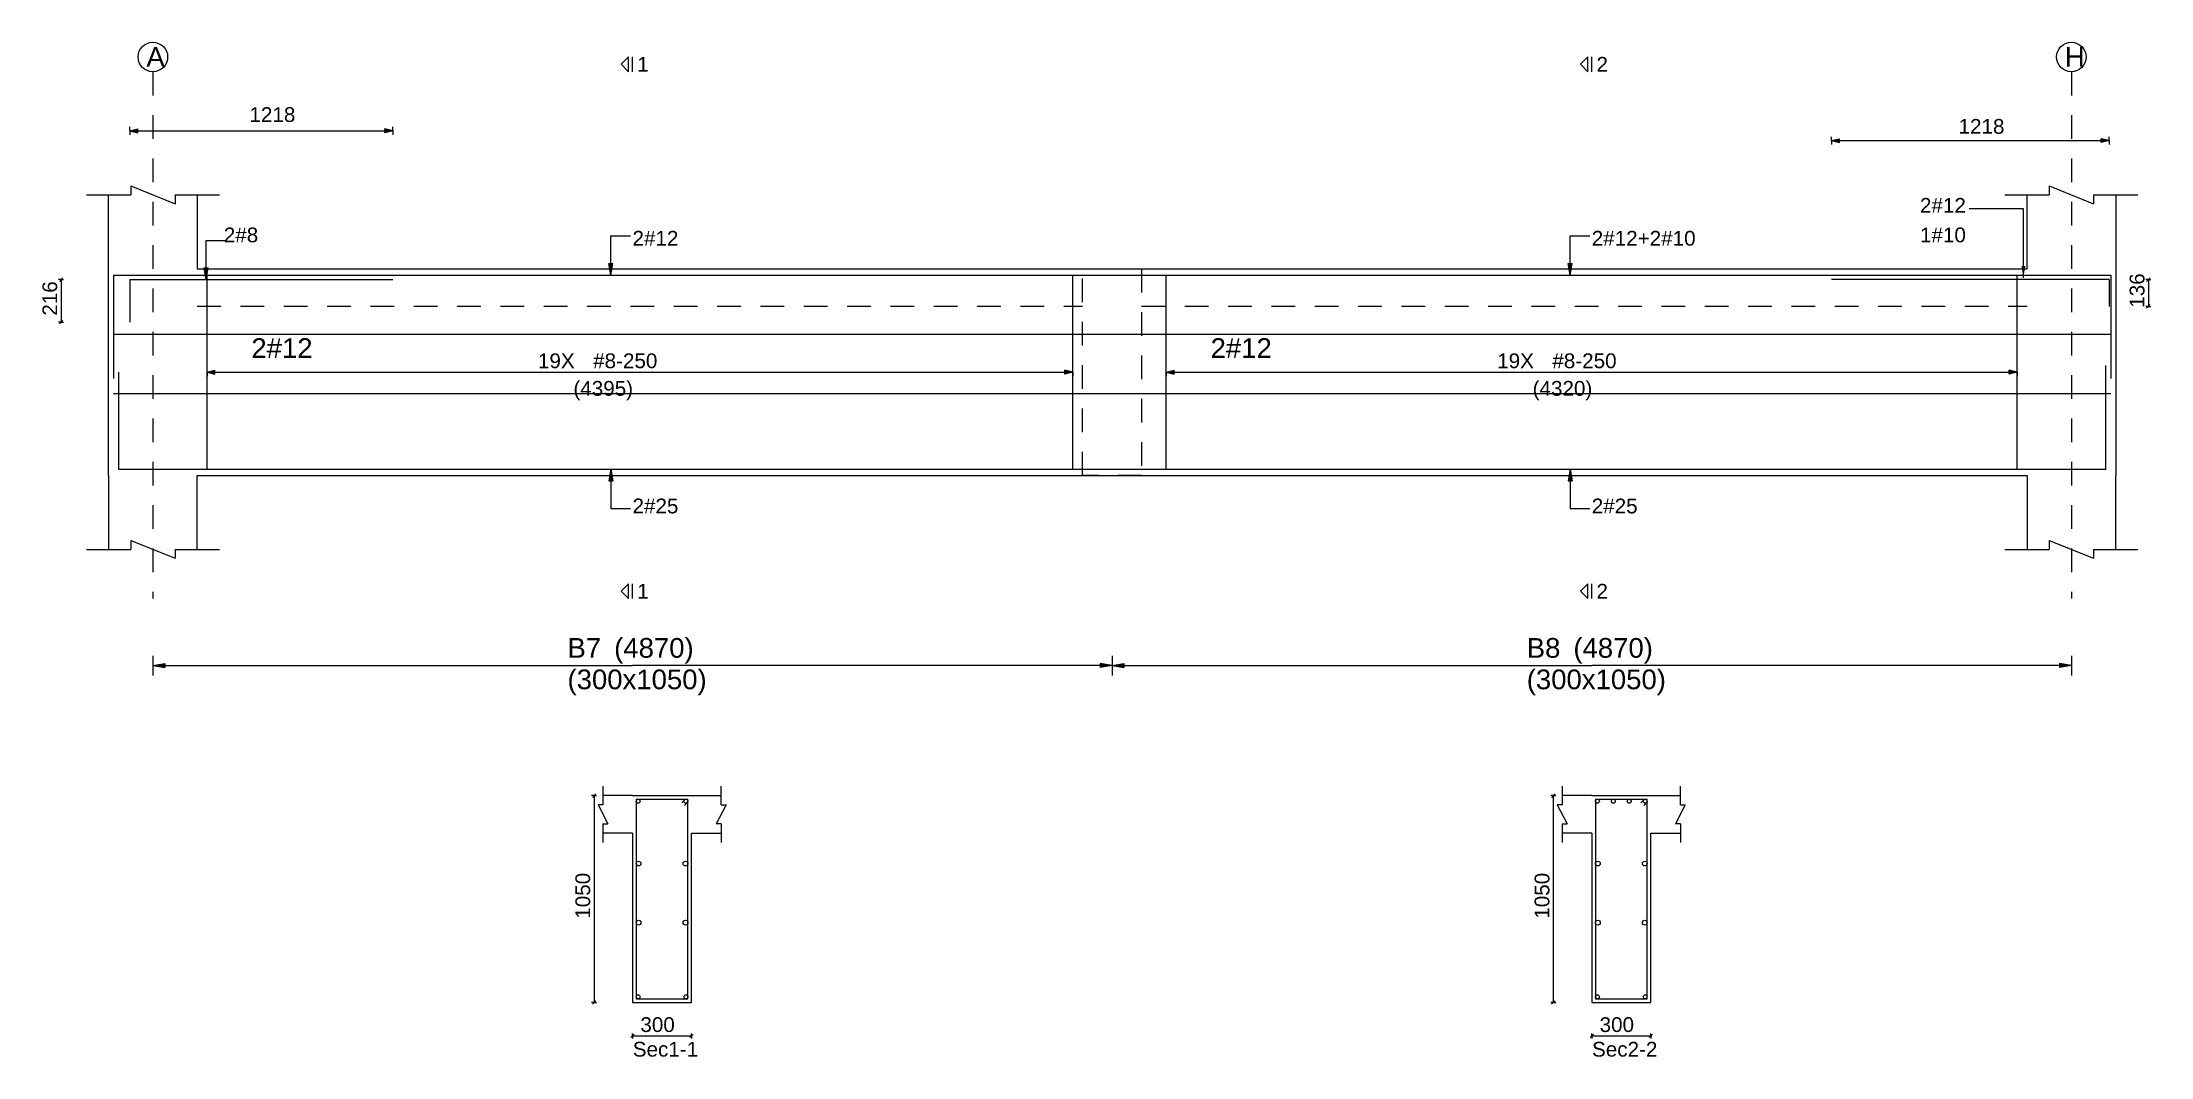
# Model space of a CAD drawing. Extents: x 0 to 98, y 3 to 248.
# Drawn here: x 0.44 to 11.14, y 95.08 to 100.23 of the extents above; entities that cross this region are included whole.
import ezdxf

# ---------------------------------------------------------------- set-up
doc = ezdxf.new("R2010")
doc.units = 0
doc.linetypes.add('ACAD_ISO02W100', pattern=[15, 12, -3])
for name, color, linetype in [('Axisline', 1, 'CONTINUOUS'), ('Axisline_Name', 2, 'CONTINUOUS'), ('Beam_bottombarlabeling', 2, 'CONTINUOUS'), ('Beam_Cross_Label', 4, 'CONTINUOUS'), ('Beam_CrossSection', 2, 'CONTINUOUS'), ('Beam_Dimensions_LS', 3, 'CONTINUOUS'), ('Beam_NameLS', 6, 'CONTINUOUS'), ('Beam_topbarsLabeling', 2, 'CONTINUOUS'), ('dim_all', 7, 'CONTINUOUS'), ('Extra_Topsteel_Labeling', 2, 'CONTINUOUS'), ('Extrabars', 7, 'CONTINUOUS'), ('Longsection', 2, 'CONTINUOUS'), ('main_botbars', 4, 'CONTINUOUS'), ('main_topbars', 4, 'CONTINUOUS'), ('SecondaryBeam', 2, 'CONTINUOUS'), ('SectionLine', 4, 'CONTINUOUS'), ('Sidefacebar', 140, 'CONTINUOUS'), ('Slabline', 253, 'CONTINUOUS'), ('span_dim', 7, 'CONTINUOUS'), ('spanline', 7, 'CONTINUOUS'), ('Stirrup_bar', 1, 'CONTINUOUS'), ('Stirrup_Dia_Spacing', 2, 'CONTINUOUS'), ('Stirrup_Length', 7, 'CONTINUOUS'), ('Stirrup_Numbers', 2, 'CONTINUOUS')]:
    doc.layers.add(name, color=color, linetype=linetype)
doc.styles.add('STRUDS_Arial', font='ARIAL.TTF', dxfattribs={"height": 0.04})

msp = doc.modelspace()

# ---------------------------------------------------------------- texts
at = {"layer": 'Axisline_Name', "style": 'STRUDS_Arial'}
for s, p in [('A', (0.967, 100.105)), ('H', (10.707, 100.105))]:
    msp.add_text(s, height=0.1, dxfattribs=at).set_placement(p)
at = {"layer": 'Beam_bottombarlabeling', "style": 'STRUDS_Arial'}
for p in [(3.435, 97.838), (8.305, 97.838)]:
    msp.add_text('2#25', height=0.075, dxfattribs=at).set_placement(p)
at = {"layer": 'Beam_Cross_Label', "style": 'STRUDS_Arial'}
for s, p in [('Sec1-1', (3.4365, 95.08)), ('Sec2-2', (8.3065, 95.08))]:
    msp.add_text(s, height=0.075, dxfattribs=at).set_placement(p)
at = {"layer": 'Beam_Dimensions_LS', "style": 'STRUDS_Arial'}
for p in [(3.105, 96.945), (7.975, 96.945)]:
    msp.add_text('(300x1050)', height=0.1, dxfattribs=at).set_placement(p)
at = {"layer": 'Beam_NameLS', "style": 'STRUDS_Arial'}
for s, p in [('B7', (3.105, 97.105)), ('B8', (7.975, 97.105))]:
    msp.add_text(s, height=0.1, dxfattribs=at).set_placement(p)
at = {"layer": 'Beam_topbarsLabeling', "style": 'STRUDS_Arial'}
for s, p in [('2#12', (3.435, 99.197)), ('2#12+2#10', (8.305, 99.197))]:
    msp.add_text(s, height=0.075, dxfattribs=at).set_placement(p)
at = {"layer": 'dim_all', "style": 'STRUDS_Arial'}
for s, p in [('1218', (1.4903, 99.825)), ('1218', (10.1673, 99.765)), ('1218', (10.1673, 99.765)), ('300', (3.475, 95.205)), ('300', (8.345, 95.205))]:
    msp.add_text(s, height=0.075, dxfattribs=at).set_placement(p)
for s, p in [('136', (11.111, 98.8816)), ('136', (11.111, 98.8816)), ('216', (0.514, 98.8414)), ('216', (0.514, 98.8414)), ('1050', (3.22, 95.78)), ('1050', (8.09, 95.78))]:
    msp.add_text(s, height=0.075, rotation=90, dxfattribs=at).set_placement(p)
at = {"layer": 'Extra_Topsteel_Labeling', "style": 'STRUDS_Arial'}
for s, p in [('2#12', (9.9715, 99.364)), ('2#8', (1.36, 99.214)), ('1#10', (9.9715, 99.214))]:
    msp.add_text(s, height=0.075, dxfattribs=at).set_placement(p)
at = {"layer": 'SectionLine', "style": 'STRUDS_Arial'}
for s, p in [('1', (3.459, 100.08)), ('2', (8.329, 100.08)), ('1', (3.459, 97.405)), ('2', (8.329, 97.405))]:
    msp.add_text(s, height=0.075, dxfattribs=at).set_placement(p)
at = {"layer": 'Sidefacebar', "style": 'STRUDS_Arial'}
for p in [(1.5, 98.627), (6.37, 98.627)]:
    msp.add_text('2#12', height=0.1, dxfattribs=at).set_placement(p)
at = {"layer": 'span_dim', "style": 'STRUDS_Arial'}
for p in [(3.303, 97.105), (8.173, 97.105)]:
    msp.add_text(' (4870) ', height=0.1, dxfattribs=at).set_placement(p)
at = {"layer": 'Stirrup_Dia_Spacing', "style": 'STRUDS_Arial'}
for p in [(3.235, 98.575), (8.105, 98.575)]:
    msp.add_text('#8-250', height=0.075, dxfattribs=at).set_placement(p)
at = {"layer": 'Stirrup_Length', "style": 'STRUDS_Arial'}
for s, p in [('(4395)', (3.135, 98.435)), ('(4320)', (8.005, 98.435))]:
    msp.add_text(s, height=0.075, dxfattribs=at).set_placement(p)
at = {"layer": 'Stirrup_Numbers', "style": 'STRUDS_Arial'}
for p in [(2.955, 98.575), (7.825, 98.575)]:
    msp.add_text('19X', height=0.075, dxfattribs=at).set_placement(p)

# ---------------------------------------------------------------- linework, layer by layer
at = {"layer": 'Axisline', "linetype": 'ACAD_ISO02W100', "ltscale": 0.01}
for p, q in [((1, 100.08), (1, 97.405)), ((10.74, 100.08), (10.74, 97.405))]:
    msp.add_line(p, q, dxfattribs=at)
at = {"layer": 'Axisline'}
for centre in [(1, 100.155), (10.74, 100.155)]:
    msp.add_circle(centre, 0.075, dxfattribs=at)
at = {"layer": 'Beam_bottombarlabeling'}
for p, q in [((3.325, 98.063), (3.315, 98.003)), ((3.315, 98.003), (3.335, 98.003)), ((3.325, 98.063), (3.325, 97.863)), ((3.325, 98.063), (3.335, 98.003)), ((8.195, 98.063), (8.185, 98.003)), ((8.185, 98.003), (8.205, 98.003)), ((8.195, 98.063), (8.195, 97.863)), ((8.195, 98.063), (8.205, 98.003)), ((3.325, 97.863), (3.425, 97.863)), ((8.195, 97.863), (8.295, 97.863))]:
    msp.add_line(p, q, dxfattribs=at)
for points in [[(3.325, 98.063), (3.315, 98.003), (3.325, 98.063), (3.335, 98.003)], [(8.195, 98.063), (8.185, 98.003), (8.195, 98.063), (8.205, 98.003)]]:
    msp.add_solid(points, dxfattribs=at)
at = {"layer": 'Beam_CrossSection'}
for p, q in [((3.285, 96.3575), (3.26, 96.3575)), ((3.26, 96.3575), (3.31, 96.2625)), ((3.285, 96.4525), (3.285, 96.3575)), ((3.435, 96.405), (3.285, 96.405)), ((3.435, 96.405), (3.735, 96.405)), ((3.435, 96.405), (3.435, 96.405)), ((3.735, 96.405), (3.735, 96.405)), ((3.735, 96.405), (3.885, 96.405)), ((3.91, 96.3575), (3.86, 96.2625)), ((3.885, 96.3575), (3.885, 96.4525)), ((3.885, 96.3575), (3.91, 96.3575)), ((8.155, 96.3575), (8.13, 96.3575)), ((8.13, 96.3575), (8.18, 96.2625)), ((8.155, 96.4525), (8.155, 96.3575)), ((8.305, 96.405), (8.155, 96.405)), ((8.305, 96.405), (8.605, 96.405)), ((8.305, 96.405), (8.305, 96.405)), ((8.605, 96.405), (8.605, 96.405)), ((8.605, 96.405), (8.755, 96.405)), ((8.78, 96.3575), (8.73, 96.2625)), ((8.755, 96.3575), (8.755, 96.4525)), ((8.755, 96.3575), (8.78, 96.3575)), ((3.285, 96.2625), (3.285, 96.1675)), ((3.285, 96.2625), (3.31, 96.2625)), ((3.885, 96.2625), (3.86, 96.2625)), ((3.885, 96.2625), (3.885, 96.1675)), ((8.155, 96.2625), (8.155, 96.1675)), ((8.155, 96.2625), (8.18, 96.2625)), ((8.755, 96.2625), (8.73, 96.2625)), ((8.755, 96.2625), (8.755, 96.1675)), ((3.435, 96.215), (3.285, 96.215)), ((3.435, 96.215), (3.435, 95.355)), ((3.735, 95.355), (3.735, 96.215)), ((3.735, 96.215), (3.885, 96.215)), ((8.305, 96.215), (8.155, 96.215)), ((8.305, 96.215), (8.305, 95.355)), ((8.605, 95.355), (8.605, 96.215)), ((8.605, 96.215), (8.755, 96.215)), ((3.435, 95.355), (3.735, 95.355)), ((8.305, 95.355), (8.605, 95.355))]:
    msp.add_line(p, q, dxfattribs=at)
at = {"layer": 'Beam_topbarsLabeling'}
for p, q in [((3.325, 99.047), (3.325, 99.247)), ((3.325, 99.247), (3.425, 99.247)), ((8.195, 99.047), (8.195, 99.247)), ((8.195, 99.247), (8.295, 99.247)), ((3.325, 99.047), (3.315, 99.107)), ((3.315, 99.107), (3.335, 99.107)), ((3.325, 99.047), (3.335, 99.107)), ((3.325, 99.107), (3.33, 99.107)), ((8.195, 99.047), (8.185, 99.107)), ((8.185, 99.107), (8.205, 99.107)), ((8.195, 99.047), (8.205, 99.107)), ((8.195, 99.107), (8.2, 99.107))]:
    msp.add_line(p, q, dxfattribs=at)
for points in [[(3.325, 99.047), (3.315, 99.107), (3.325, 99.047), (3.335, 99.107)], [(8.195, 99.047), (8.185, 99.107), (8.195, 99.047), (8.205, 99.107)]]:
    msp.add_solid(points, dxfattribs=at)
at = {"layer": 'dim_all'}
for p, q in [((0.883, 99.78), (0.883, 99.8)), ((0.883, 99.78), (0.883, 99.7925)), ((0.883, 99.78), (0.883, 99.7925)), ((0.883, 99.78), (0.923, 99.79)), ((0.883, 99.78), (0.883, 99.76)), ((0.883, 99.78), (0.923, 99.77)), ((0.883, 99.78), (0.883, 99.7675)), ((0.883, 99.78), (0.883, 99.7675)), ((0.883, 99.78), (2.2175, 99.78)), ((0.923, 99.77), (0.923, 99.79)), ((2.2175, 99.78), (2.1775, 99.79)), ((2.1775, 99.77), (2.1775, 99.79)), ((2.2175, 99.78), (2.1775, 99.77)), ((2.2175, 99.78), (2.2175, 99.8)), ((2.2175, 99.78), (2.2175, 99.7925)), ((2.2175, 99.78), (2.2175, 99.7925)), ((2.2175, 99.78), (2.2175, 99.76)), ((2.2175, 99.78), (2.2175, 99.7675)), ((2.2175, 99.78), (2.2175, 99.7675)), ((9.5225, 99.73), (9.5225, 99.75)), ((9.5225, 99.73), (9.5225, 99.75)), ((9.5225, 99.73), (9.5225, 99.7425)), ((9.5225, 99.73), (9.5225, 99.7425)), ((9.5225, 99.73), (9.5225, 99.7425)), ((9.5225, 99.73), (9.5225, 99.7425)), ((9.5225, 99.73), (9.5625, 99.74)), ((9.5225, 99.73), (9.5625, 99.74)), ((9.5225, 99.73), (9.5225, 99.71)), ((9.5225, 99.73), (9.5625, 99.72)), ((9.5225, 99.73), (9.5225, 99.7175)), ((9.5225, 99.73), (9.5225, 99.7175)), ((9.5225, 99.73), (10.932, 99.73)), ((9.5225, 99.73), (9.5225, 99.71)), ((9.5225, 99.73), (9.5625, 99.72)), ((9.5225, 99.73), (9.5225, 99.7175)), ((9.5225, 99.73), (9.5225, 99.7175)), ((9.5225, 99.73), (10.932, 99.73)), ((9.5625, 99.72), (9.5625, 99.74)), ((9.5625, 99.72), (9.5625, 99.74)), ((10.932, 99.73), (10.892, 99.74)), ((10.892, 99.72), (10.892, 99.74)), ((10.932, 99.73), (10.892, 99.74)), ((10.892, 99.72), (10.892, 99.74)), ((10.932, 99.73), (10.892, 99.72)), ((10.932, 99.73), (10.892, 99.72)), ((10.932, 99.73), (10.932, 99.75)), ((10.932, 99.73), (10.932, 99.75)), ((10.932, 99.73), (10.932, 99.7425)), ((10.932, 99.73), (10.932, 99.7425)), ((10.932, 99.73), (10.932, 99.7425)), ((10.932, 99.73), (10.932, 99.7425)), ((10.932, 99.73), (10.932, 99.71)), ((10.932, 99.73), (10.932, 99.7175)), ((10.932, 99.73), (10.932, 99.7175)), ((10.932, 99.73), (10.932, 99.71)), ((10.932, 99.73), (10.932, 99.7175)), ((10.932, 99.73), (10.932, 99.7175)), ((0.534, 99.0245), (0.5428, 99.0334)), ((0.534, 99.0245), (0.5428, 99.0334)), ((11.131, 99.0245), (11.1398, 99.0334)), ((11.131, 99.0245), (11.1398, 99.0334)), ((0.534, 99.0245), (0.5215, 99.0245)), ((0.534, 99.0245), (0.5215, 99.0245)), ((0.534, 99.0245), (0.5252, 99.0157)), ((0.534, 99.0245), (0.5252, 99.0157)), ((0.534, 99.0245), (0.5465, 99.0245)), ((0.534, 99.0245), (0.534, 98.8082)), ((0.534, 99.0245), (0.5465, 99.0245)), ((0.534, 99.0245), (0.534, 98.8082)), ((11.131, 99.0245), (11.1185, 99.0245)), ((11.131, 99.0245), (11.1185, 99.0245)), ((11.131, 99.0245), (11.1222, 99.0157)), ((11.131, 99.0245), (11.1222, 99.0157)), ((11.131, 99.0245), (11.1435, 99.0245)), ((11.131, 99.0245), (11.131, 98.8888)), ((11.131, 99.0245), (11.1435, 99.0245)), ((11.131, 99.0245), (11.131, 98.8888)), ((0.534, 98.8082), (0.5428, 98.817)), ((0.534, 98.8082), (0.5428, 98.817)), ((11.131, 98.8888), (11.1185, 98.8888)), ((11.131, 98.8888), (11.1185, 98.8888)), ((11.131, 98.8888), (11.1222, 98.8799)), ((11.131, 98.8888), (11.1222, 98.8799)), ((11.131, 98.8888), (11.1398, 98.8976)), ((11.131, 98.8888), (11.1398, 98.8976)), ((11.131, 98.8888), (11.1435, 98.8888)), ((11.131, 98.8888), (11.1435, 98.8888)), ((0.534, 98.8082), (0.5215, 98.8082)), ((0.534, 98.8082), (0.5215, 98.8082)), ((0.534, 98.8082), (0.5252, 98.7994)), ((0.534, 98.8082), (0.5252, 98.7994)), ((0.534, 98.8082), (0.5465, 98.8082)), ((0.534, 98.8082), (0.5465, 98.8082)), ((3.24, 96.405), (3.2275, 96.405)), ((3.24, 96.405), (3.2312, 96.3962)), ((3.24, 96.405), (3.2488, 96.4138)), ((3.24, 96.405), (3.2525, 96.405)), ((3.24, 96.405), (3.24, 95.355)), ((8.11, 96.405), (8.0975, 96.405)), ((8.11, 96.405), (8.1012, 96.3962)), ((8.11, 96.405), (8.1188, 96.4138)), ((8.11, 96.405), (8.1225, 96.405)), ((8.11, 96.405), (8.11, 95.355)), ((3.24, 95.355), (3.2275, 95.355)), ((3.24, 95.355), (3.2312, 95.3462)), ((3.24, 95.355), (3.2488, 95.3638)), ((3.24, 95.355), (3.2525, 95.355)), ((8.11, 95.355), (8.0975, 95.355)), ((8.11, 95.355), (8.1012, 95.3462)), ((8.11, 95.355), (8.1188, 95.3638)), ((8.11, 95.355), (8.1225, 95.355)), ((3.435, 95.185), (3.4262, 95.1762)), ((3.435, 95.185), (3.435, 95.1975)), ((3.435, 95.185), (3.4438, 95.1938)), ((3.435, 95.185), (3.435, 95.1725)), ((3.435, 95.185), (3.735, 95.185)), ((3.735, 95.185), (3.7262, 95.1762)), ((3.735, 95.185), (3.735, 95.1975)), ((3.735, 95.185), (3.7438, 95.1938)), ((3.735, 95.185), (3.735, 95.1725)), ((8.305, 95.185), (8.2962, 95.1762)), ((8.305, 95.185), (8.305, 95.1975)), ((8.305, 95.185), (8.3138, 95.1938)), ((8.305, 95.185), (8.305, 95.1725)), ((8.305, 95.185), (8.605, 95.185)), ((8.605, 95.185), (8.5962, 95.1762)), ((8.605, 95.185), (8.605, 95.1975)), ((8.605, 95.185), (8.6138, 95.1938)), ((8.605, 95.185), (8.605, 95.1725))]:
    msp.add_line(p, q, dxfattribs=at)
for points in [[(0.883, 99.78), (0.923, 99.79), (0.883, 99.78), (0.923, 99.77)], [(2.2175, 99.78), (2.1775, 99.79), (2.2175, 99.78), (2.1775, 99.77)], [(9.5225, 99.73), (9.5625, 99.74), (9.5225, 99.73), (9.5625, 99.72)], [(9.5225, 99.73), (9.5625, 99.74), (9.5225, 99.73), (9.5625, 99.72)], [(10.932, 99.73), (10.892, 99.74), (10.932, 99.73), (10.892, 99.72)], [(10.932, 99.73), (10.892, 99.74), (10.932, 99.73), (10.892, 99.72)]]:
    msp.add_solid(points, dxfattribs=at)
at = {"layer": 'Extra_Topsteel_Labeling'}
for p, q in [((10.4965, 99.384), (10.2215, 99.384)), ((10.4965, 99.034), (10.4965, 99.384)), ((1.27, 99.024), (1.27, 99.224)), ((1.27, 99.224), (1.37, 99.224)), ((1.27, 99.024), (1.26, 99.084)), ((1.26, 99.084), (1.28, 99.084)), ((1.27, 99.024), (1.28, 99.084)), ((1.27, 99.084), (1.275, 99.084))]:
    msp.add_line(p, q, dxfattribs=at)
for points in [[(1.27, 99.024), (1.26, 99.084), (1.27, 99.024), (1.28, 99.084)], [(10.4965, 99.034), (10.4865, 99.094), (10.4965, 99.034), (10.5065, 99.094)]]:
    msp.add_solid(points, dxfattribs=at)
at = {"layer": 'Extrabars'}
for p, q in [((0.883, 99.0245), (0.883, 98.8082)), ((0.883, 99.0245), (2.2175, 99.0245)), ((10.932, 99.0245), (9.5225, 99.0245)), ((10.932, 99.0245), (9.5225, 99.0245)), ((10.932, 99.0245), (10.932, 98.8888)), ((10.932, 99.0245), (10.932, 98.8888))]:
    msp.add_line(p, q, dxfattribs=at)
at = {"layer": 'Longsection'}
for p, q in [((0.8875, 99.5), (0.8875, 99.455)), ((0.8875, 99.5), (1.1125, 99.41)), ((10.6275, 99.5), (10.6275, 99.455)), ((10.6275, 99.5), (10.8525, 99.41)), ((0.6625, 99.455), (0.775, 99.455)), ((0.6625, 99.455), (0.8875, 99.455)), ((0.775, 99.08), (0.775, 99.455)), ((1.1125, 99.455), (1.1125, 99.41)), ((1.1125, 99.455), (1.3375, 99.455)), ((1.225, 99.455), (1.225, 99.08)), ((10.4025, 99.455), (10.515, 99.455)), ((10.4025, 99.455), (10.6275, 99.455)), ((10.515, 99.08), (10.515, 99.455)), ((10.8525, 99.455), (10.8525, 99.41)), ((10.8525, 99.455), (11.0775, 99.455)), ((10.965, 99.455), (10.965, 99.08)), ((0.775, 98.03), (0.775, 99.08)), ((1, 99.08), (1, 99.08)), ((1.225, 99.08), (6.02, 99.08)), ((5.87, 99.08), (10.515, 99.08)), ((10.965, 99.08), (10.965, 98.03)), ((0.775, 98.03), (0.775, 97.655)), ((1.225, 97.655), (1.225, 98.03)), ((1.225, 98.03), (5.72, 98.03)), ((5.72, 98.03), (10.515, 98.03)), ((10.515, 98.03), (10.515, 97.655)), ((10.965, 97.655), (10.965, 98.03)), ((0.6625, 97.655), (0.775, 97.655)), ((0.6625, 97.655), (0.8875, 97.655)), ((0.8875, 97.7), (0.8875, 97.655)), ((0.8875, 97.7), (1.1125, 97.61)), ((1.1125, 97.655), (1.1125, 97.61)), ((1.1125, 97.655), (1.3375, 97.655)), ((10.4025, 97.655), (10.515, 97.655)), ((10.4025, 97.655), (10.6275, 97.655)), ((10.6275, 97.7), (10.6275, 97.655)), ((10.6275, 97.7), (10.8525, 97.61)), ((10.8525, 97.655), (10.8525, 97.61)), ((10.8525, 97.655), (11.0775, 97.655))]:
    msp.add_line(p, q, dxfattribs=at)
at = {"layer": 'main_botbars'}
for p, q in [((0.8, 99.047), (0.8, 98.522)), ((0.8, 99.047), (5.995, 99.047)), ((5.745, 99.047), (10.94, 99.047)), ((10.94, 99.047), (10.94, 98.522)), ((0.825, 98.555), (0.825, 98.063)), ((10.915, 98.063), (10.915, 98.588)), ((0.825, 98.063), (5.97, 98.063)), ((5.77, 98.063), (10.915, 98.063)), ((5.97, 98.063), (5.97, 98.063))]:
    msp.add_line(p, q, dxfattribs=at)
for centre in [(3.4638, 95.3838), (3.7062, 95.3838), (8.3338, 95.3838), (8.5762, 95.3838)]:
    msp.add_circle(centre, 0.01, dxfattribs=at)
at = {"layer": 'main_topbars'}
for centre in [(3.4638, 96.3763), (3.7062, 96.3763), (8.3338, 96.3763), (8.4146, 96.3763), (8.4954, 96.3763), (8.5762, 96.3763)]:
    msp.add_circle(centre, 0.01, dxfattribs=at)
at = {"layer": 'SecondaryBeam', "linetype": 'ACAD_ISO02W100', "ltscale": 0.01}
for p, q in [((5.72, 99.08), (6.02, 99.08)), ((5.72, 98.03), (5.72, 99.08)), ((6.02, 99.08), (6.02, 98.03)), ((6.02, 98.03), (5.72, 98.03))]:
    msp.add_line(p, q, dxfattribs=at)
at = {"layer": 'SectionLine'}
for p, q in [((3.415, 100.155), (3.3775, 100.118)), ((3.415, 100.08), (3.3775, 100.118)), ((3.415, 100.08), (3.415, 100.155)), ((3.435, 100.08), (3.435, 100.155)), ((8.285, 100.155), (8.2475, 100.118)), ((8.285, 100.08), (8.2475, 100.118)), ((8.285, 100.08), (8.285, 100.155)), ((8.305, 100.08), (8.305, 100.155)), ((3.415, 97.48), (3.3775, 97.4425)), ((3.415, 97.405), (3.3775, 97.4425)), ((3.415, 97.405), (3.415, 97.48)), ((3.435, 97.405), (3.435, 97.48)), ((8.285, 97.48), (8.2475, 97.4425)), ((8.285, 97.405), (8.2475, 97.4425)), ((8.285, 97.405), (8.285, 97.48)), ((8.305, 97.405), (8.305, 97.48))]:
    msp.add_line(p, q, dxfattribs=at)
at = {"layer": 'Sidefacebar'}
for p, q in [((0.8, 98.747), (5.995, 98.747)), ((5.745, 98.747), (10.94, 98.747)), ((0.8, 98.447), (5.995, 98.447)), ((5.745, 98.447), (10.94, 98.447))]:
    msp.add_line(p, q, dxfattribs=at)
for centre in [(3.466, 96.06), (3.704, 96.06), (8.336, 96.06), (8.574, 96.06), (3.466, 95.76), (3.704, 95.76), (8.336, 95.76), (8.574, 95.76)]:
    msp.add_circle(centre, 0.012, dxfattribs=at)
at = {"layer": 'Slabline', "linetype": 'ACAD_ISO02W100', "ltscale": 0.01}
for p, q in [((1.225, 98.89), (5.72, 98.89)), ((6.02, 98.89), (10.515, 98.89))]:
    msp.add_line(p, q, dxfattribs=at)
at = {"layer": 'spanline'}
for p, q in [((1, 97.115), (1, 97.015)), ((5.87, 97.115), (5.87, 97.015)), ((5.87, 97.115), (5.87, 97.015)), ((10.74, 97.115), (10.74, 97.015)), ((1, 97.065), (1.06, 97.075)), ((1, 97.065), (3.435, 97.065)), ((1, 97.065), (1.06, 97.055)), ((1.06, 97.075), (1.06, 97.055)), ((5.87, 97.065), (3.435, 97.065)), ((5.87, 97.065), (5.81, 97.075)), ((5.81, 97.075), (5.81, 97.055)), ((5.87, 97.065), (5.81, 97.055)), ((5.87, 97.065), (5.93, 97.075)), ((5.87, 97.065), (8.305, 97.065)), ((5.87, 97.065), (5.93, 97.055)), ((5.93, 97.075), (5.93, 97.055)), ((10.74, 97.065), (8.305, 97.065)), ((10.74, 97.065), (10.68, 97.075)), ((10.68, 97.075), (10.68, 97.055)), ((10.74, 97.065), (10.68, 97.055))]:
    msp.add_line(p, q, dxfattribs=at)
for points in [[(1, 97.065), (1.06, 97.075), (1, 97.065), (1.06, 97.055)], [(5.87, 97.065), (5.81, 97.075), (5.87, 97.065), (5.81, 97.055)], [(5.87, 97.065), (5.93, 97.075), (5.87, 97.065), (5.93, 97.055)], [(10.74, 97.065), (10.68, 97.075), (10.74, 97.065), (10.68, 97.055)]]:
    msp.add_solid(points, dxfattribs=at)
at = {"layer": 'Stirrup_bar'}
for p, q in [((1.275, 98.063), (1.275, 99.047)), ((5.67, 98.063), (5.67, 99.047)), ((6.145, 98.063), (6.145, 99.047)), ((10.465, 98.063), (10.465, 99.047)), ((3.4537, 96.3863), (3.4537, 95.3738)), ((3.4537, 96.3863), (3.7163, 96.3863)), ((3.6992, 96.3833), (3.685, 96.3692)), ((3.7133, 96.3692), (3.6992, 96.355)), ((3.7163, 95.3738), (3.7163, 96.3863)), ((8.3238, 96.3863), (8.3238, 95.3738)), ((8.3238, 96.3863), (8.5862, 96.3863)), ((8.5692, 96.3833), (8.555, 96.3692)), ((8.5833, 96.3692), (8.5692, 96.355)), ((8.5862, 95.3738), (8.5862, 96.3863)), ((3.4537, 95.3738), (3.7163, 95.3738)), ((8.3238, 95.3738), (8.5862, 95.3738))]:
    msp.add_line(p, q, dxfattribs=at)
at = {"layer": 'Stirrup_Length'}
for p, q in [((1.275, 98.555), (1.275, 98.575)), ((1.275, 98.555), (1.315, 98.565)), ((1.275, 98.555), (5.67, 98.555)), ((1.275, 98.555), (1.275, 98.535)), ((1.275, 98.555), (1.315, 98.545)), ((1.315, 98.545), (1.315, 98.565)), ((5.67, 98.555), (5.63, 98.565)), ((5.63, 98.545), (5.63, 98.565)), ((5.67, 98.555), (5.63, 98.545)), ((5.67, 98.555), (5.67, 98.575)), ((5.67, 98.555), (5.67, 98.535)), ((6.145, 98.555), (6.145, 98.575)), ((6.145, 98.555), (6.185, 98.565)), ((6.145, 98.555), (10.465, 98.555)), ((6.145, 98.555), (6.145, 98.535)), ((6.145, 98.555), (6.185, 98.545)), ((6.185, 98.545), (6.185, 98.565)), ((10.465, 98.555), (10.425, 98.565)), ((10.425, 98.545), (10.425, 98.565)), ((10.465, 98.555), (10.425, 98.545)), ((10.465, 98.555), (10.465, 98.575)), ((10.465, 98.555), (10.465, 98.535))]:
    msp.add_line(p, q, dxfattribs=at)
for points in [[(1.275, 98.555), (1.315, 98.565), (1.275, 98.555), (1.315, 98.545)], [(5.67, 98.555), (5.63, 98.565), (5.67, 98.555), (5.63, 98.545)], [(6.145, 98.555), (6.185, 98.565), (6.145, 98.555), (6.185, 98.545)], [(10.465, 98.555), (10.425, 98.565), (10.465, 98.555), (10.425, 98.545)]]:
    msp.add_solid(points, dxfattribs=at)

msp.set_redraw_order([(e.dxf.handle, doc.entitydb.next_handle()) for e in msp.query("TEXT MTEXT ATTDEF DIMENSION ARC_DIMENSION")])  # texts and dimensions are drawn at this point

doc.saveas('drawing.dxf')
